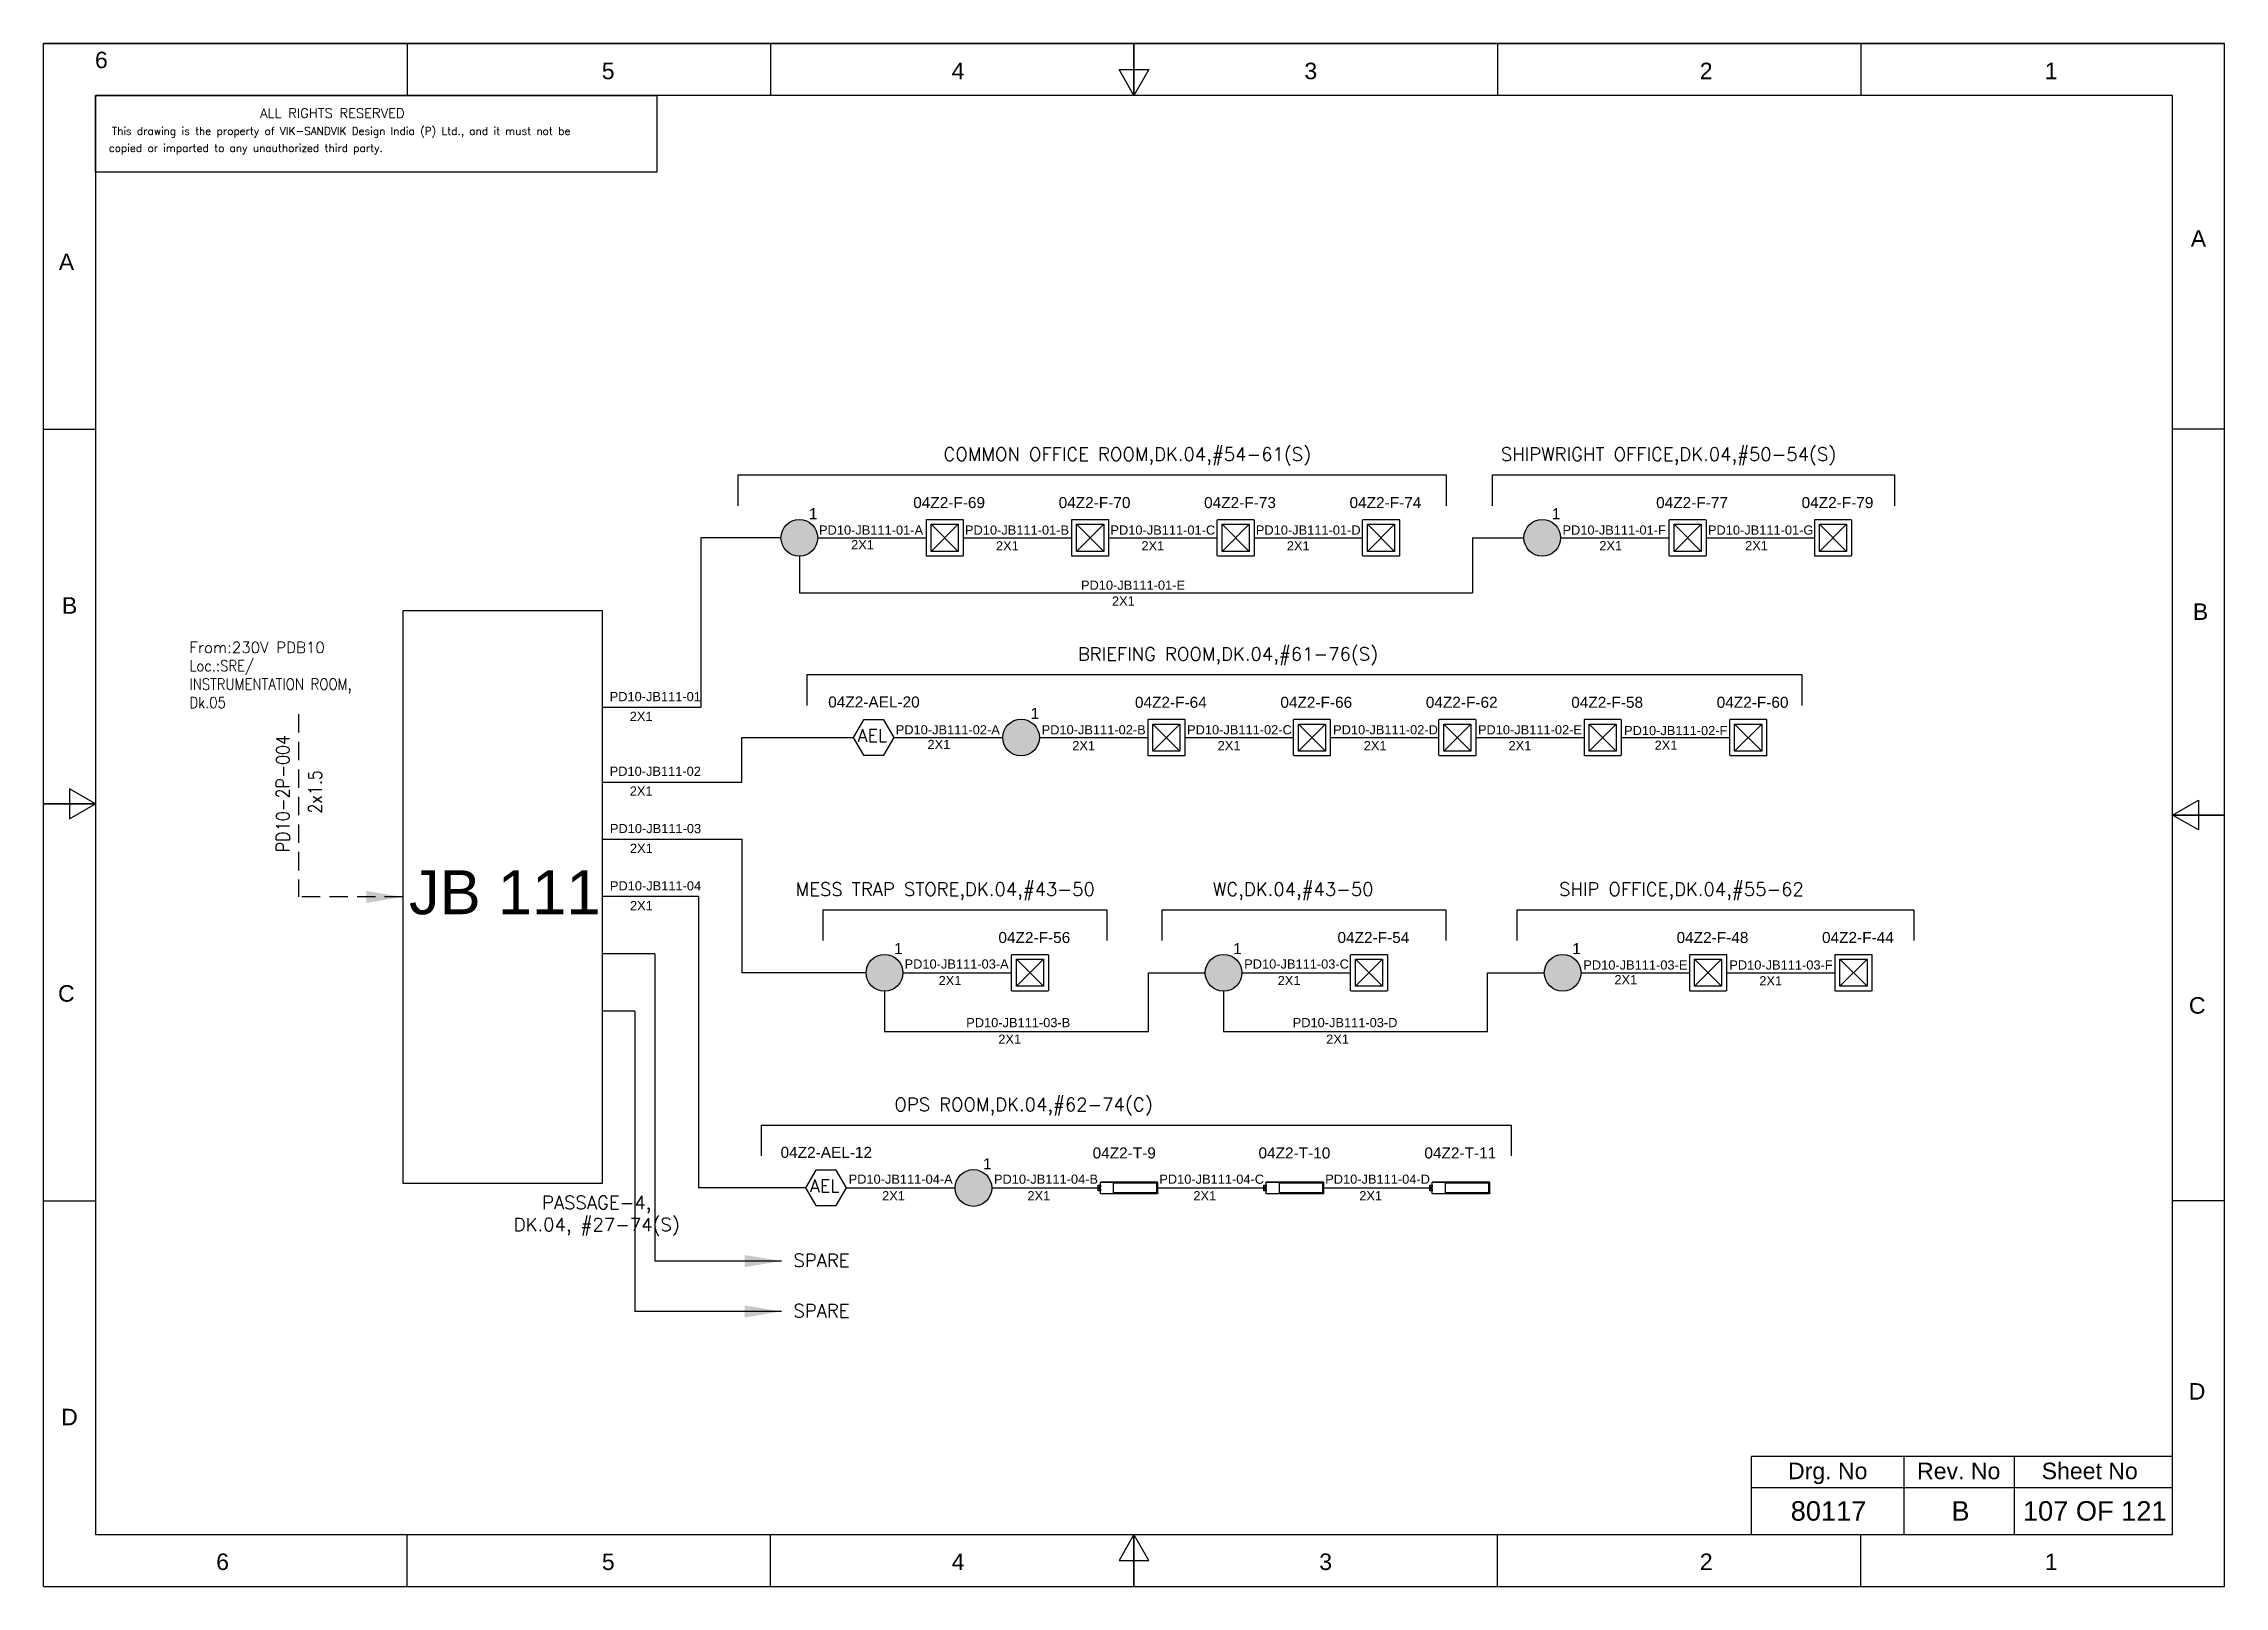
# Model space of a CAD drawing. Header units: inches. Extents: x -3311 to 1429, y -713 to 2436.
# Drawn here: x -2319.5 to -2022.5, y -713.5 to -503.4 of the extents above; entities that cross this region are included whole.
import ezdxf
from ezdxf.enums import TextEntityAlignment as Align

# ---------------------------------------------------------------- set-up
doc = ezdxf.new("R2010")
doc.units = ezdxf.units.IN
doc.linetypes.add('HIDDEN', pattern=[0.375, 0.25, -0.125])
doc.linetypes.add('SOLID', pattern=[0])
for name, color, linetype, lineweight in [('ELEC_TXT-025', 1, 'Continuous', 25), ('HEL-025', 1, 'Continuous', 25), ('HEL-035', 2, 'Continuous', 35)]:
    doc.layers.add(name, color=color, linetype=linetype, lineweight=lineweight)
doc.layers.add('Fmount', color=7, linetype='Continuous')
doc.layers.add('LINE', color=3, linetype='SOLID')
doc.styles.add('_NORMAL', font='arial.ttf')
doc.styles.add('ROMANS', font='simplex.shx', dxfattribs={"width": 0.88})
doc.styles.get("Standard").update_dxf_attribs({"font": 'arial.ttf'})
doc.dimstyles.get("Standard").update_dxf_attribs({"dimtxt": 0.18, "dimasz": 0.18, "dimexe": 0.18, "dimexo": 0.0625, "dimgap": 0.09, "dimtad": 0, "dimtih": 1, "dimtoh": 1, "dimdec": 4, "dimzin": 0, "dimdsep": 46, "dimtxsty": 'Standard', "dimcen": 0.09, "dimadec": 0, "dimazin": 0, "dimtfac": 1, "dimtdec": 4, "dimtofl": 0, "dimtmove": 0, "dimatfit": 3, "dimfxl": 1, "dimtolj": 1, "dimtzin": 0, "dimarcsym": 0})

msp = doc.modelspace()

# ---------------------------------------------------------------- texts
at = {"color": 7}
for s, p in [('PD10-JB111-01-A', (-2213.944104969545, -570.2827023583498, 0.0270609315188324)), ('PD10-JB111-01-B', (-2194.063225932533, -570.2827023583492, 0.0270609315187806)), ('PD10-JB111-01-C', (-2174.256608926278, -570.282702358349, 0.0270609315187806)), ('PD10-JB111-01-D', (-2154.449991920023, -570.2827023583487, 0.0270609315187806)), ('PD10-JB111-01-F', (-2112.689932733236, -570.2827023583486, 0.0270609315187811)), ('PD10-JB111-01-G', (-2092.883315786167, -570.2832463540999, 0.0270609315187811)), ('2X1', (-2209.571413889499, -572.281209726929)), ('2X1', (-2189.845381252544, -572.4354604947591, -0.0270609315187806)), ('2X1', (-2170.038764246291, -572.4354604947588, -0.0270609315187806)), ('2X1', (-2150.232147240035, -572.4354604947588, -0.0270609315187806)), ('2X1', (-2107.678072749351, -572.4080727079553)), ('2X1', (-2087.819595587752, -572.4080727079553)), ('PD10-JB111-01-E', (-2178.26599600834, -577.7915567759613, 0.0270609315187806)), ('2X1', (-2174.048151328352, -579.9443149123712, -0.0270609315187806)), ('PD10-JB111-01', (-2242.453582459944, -592.9623223411489)), ('2X1', (-2239.722639719676, -595.6559661331939)), ('PD10-JB111-02-A', (-2203.495162891382, -597.4798705792628, 0.0270609315188324)), ('PD10-JB111-02-B', (-2183.62548385437, -597.4798705792614, 0.0270609315187806)), ('PD10-JB111-02-C', (-2163.818866848115, -597.4798705792614, 0.0270609315187806)), ('PD10-JB111-02-D', (-2143.930337280237, -597.479870579261, 0.0270609315187806)), ('PD10-JB111-02-E', (-2124.205632835605, -597.4798705792614, 0.0270609315187806)), ('PD10-JB111-02-F', (-2104.306024605577, -597.5863443171256, 0.0270609315188324)), ('2X1', (-2199.172427637813, -599.4783779478421)), ('2X1', (-2179.45759500086, -599.6326287156712, -0.0270609315187806)), ('2X1', (-2159.650977994605, -599.6326287156712, -0.0270609315187806)), ('2X1', (-2139.762448426727, -599.6326287156709, -0.0270609315187806)), ('2X1', (-2120.037743982095, -599.6326287156712, -0.0270609315187806)), ('2X1', (-2100.144675308637, -599.5848516857051)), ('PD10-JB111-02', (-2242.453582459944, -603.129369371125)), ('2X1', (-2239.722639719676, -605.8230131631699)), ('PD10-JB111-03', (-2242.423348231976, -610.9310005070565)), ('2X1', (-2239.692405491707, -613.6246442991014)), ('PD10-JB111-04', (-2242.423348231976, -618.7326316429882)), ('2X1', (-2239.692405491707, -621.4262754350328)), ('PD10-JB111-03-A', (-2202.287927241463, -629.3738104073947)), ('PD10-JB111-03-C', (-2156.039770492805, -629.3738104073947)), ('PD10-JB111-03-E', (-2109.850247687238, -629.5084717382824, 0.0270609315188324)), ('PD10-JB111-03-F', (-2089.969368650223, -629.5084717382819, 0.0270609315187806)), ('2X1', (-2197.658498414925, -631.6279642839402)), ('2X1', (-2151.481393488261, -631.6279642839402)), ('2X1', (-2105.613646460595, -631.5069791068618)), ('2X1', (-2085.887613823639, -631.6612298746918, -0.0270609315187806)), ('PD10-JB111-03-B', (-2193.895284833965, -637.3551083814328)), ('2X1', (-2189.524576278193, -639.609262257978)), ('PD10-JB111-03-D', (-2149.433461040457, -637.3551083814328)), ('2X1', (-2144.875084035912, -639.609262257978)), ('PD10-JB111-04-A', (-2209.912731776658, -658.6743607088647)), ('PD10-JB111-04-B', (-2190.117314770403, -658.6743608321194)), ('PD10-JB111-04-C', (-2167.602607663357, -658.6743876055443, -0.0270609315187806)), ('PD10-JB111-04-D', (-2145.008448518738, -658.6743876055443, -0.0270609315187806)), ('2X1', (-2205.353432021178, -660.9285145854102)), ('2X1', (-2185.558015015837, -660.9285823249315)), ('2X1', (-2162.963855871218, -660.9285823249315)), ('2X1', (-2140.369696726599, -660.9285823249315))]:
    msp.add_text(s, height=1.25, dxfattribs=at).set_placement(p)
at = {"color": 7, "lineweight": 30}
msp.add_text('JB 111 ', height=6, dxfattribs=at).set_placement((-2255.580695845864, -618.9733224631111), align=Align.MIDDLE_CENTER)
at = {"color": 7}
for s, height, p in [('Drg. No', 2.245994999999999, (-2076.565902237242, -697.7751526253014)), ('Rev. No', 2.245994999999999, (-2058.728286608299, -697.7751526253008)), ('Sheet No', 2.245994999999999, (-2040.886885164411, -697.7751526253014)), ('80117', 2.65275, (-2076.458206825269, -703.2202683174391)), ('B', 2.65275, (-2058.487536241686, -703.2202683174382)), ('107 OF 121', 2.65275, (-2040.201018691707, -703.2202683174382))]:
    msp.add_text(s, height=height, dxfattribs=at).set_placement(p, align=Align.MIDDLE_CENTER)
at = {"color": 7, "char_height": 1.8, "attachment_point": 1, "style": '_NORMAL'}
for s, insert, width in [('{\\Fromans|c0;\\C2;COMMON OFFICE ROOM,DK.04,#54-61(S)}', (-2197.003306198691, -558.4399391151846, 0.2161197692336398), 128.8823134951261), ('{\\Fromans|c0;\\C2;SHIPWRIGHT OFFICE,DK.04,#50-54(S)}', (-2121.082283016684, -558.4404941838011, 0.1890588377148598), 128.8823134951261), ('{\\Fromans|c0;\\C2;BRIEFING ROOM,DK.04,#61-76(S)}', (-2178.697315385867, -585.6371073360978, 0.2161197692336398), 128.8823134951261), ('{\\Fromans|c0;\\C2;MESS TRAP STORE,DK.04,#43-50}', (-2217.124302619055, -617.6657084951171, 0.2161197692336398), 128.8823134951261), ('{\\Fromans|c0;\\C2;WC,DK.04,#43-50}', (-2160.327156254314, -617.6657084951171, 0.2161197692336398), 128.8823134951261), ('{\\Fromans|c0;\\C2;SHIP OFFICE,DK.04,#55-62}', (-2113.152332217169, -617.6657084951171, 0.2161197692336398), 128.8823134951261), ('{\\Fromans|c0;\\C2;OPS ROOM,DK.04,#62-74(C)}', (-2203.680904429049, -646.9662682230282, 0.1890588377148593), 128.8823134951261), ('{\\Fromans|c0;\\C2;SPARE}', (-2217.432506190098, -668.2053884399401), 8.165826236390785), ('{\\Fromans|c0;\\C2;SPARE}', (-2217.432506190098, -675.061017339739), 8.165826236390785)]:
    msp.add_mtext(s, dxfattribs=dict(at, insert=insert, width=width))
at = {"color": 7, "insert": (-2299.697874602, -584.8932510037123), "char_height": 1.5, "width": 36.88843007146136, "attachment_point": 1}
msp.add_mtext('{\\Fromans|c0;\\C2;From:230V PDB10 \\P\\Fsimplex|c0;\\W0.88;Loc.:SRE/\\PINSTRUMENTATION ROOM,      \\PDk.05}', dxfattribs=at)
at = {"color": 7, "insert": (-2287.877273312135, -613.525067017611), "char_height": 1.8, "width": 17.12963194783359, "attachment_point": 1, "rotation": 90, "style": '_NORMAL'}
msp.add_mtext('{\\Fromans|c0;\\W0.88;PD10-2P-004}', dxfattribs=at)
at = {"color": 7, "insert": (-2283.451886840141, -608.2650272928207), "char_height": 1.8, "attachment_point": 1, "rotation": 90, "style": '_NORMAL'}
msp.add_mtext('{\\Fsimplex|c0;\\W0.88;2x1.5}', dxfattribs=at)
at = {"color": 7, "insert": (-2255.522174634007, -660.334827172066), "char_height": 1.8, "attachment_point": 1, "style": '_NORMAL'}
msp.add_mtext('\\pxqc;{\\Fromans|c0;\\C2;PASSAGE-4, \\PDK.04, #27-74(S)}', dxfattribs=at)

# ---------------------------------------------------------------- blocks, each defined once
blk = doc.blocks.new('fr')
at = {"color": 7, "linetype": 'Continuous'}
for p, q in [((33763.99041882888, 4500.404704292372), (33466.99094982888, 4500.404704292372)), ((33466.99094982888, 4500.404704292372), (33763.99041882888, 4500.404704292372)), ((33466.99094982888, 4290.333634292372), (33466.99094982888, 4500.404704292372)), ((33516.49086132888, 4500.404704292372), (33516.49086132888, 4493.331604292372)), ((33565.99077282888, 4500.404704292372), (33565.99077282888, 4493.331604292372)), ((33615.49068432888, 4500.404704292372), (33615.49068432888, 4493.331604292372)), ((33615.49068432888, 4493.331604292372), (33615.49068432888, 4500.404704292372)), ((33615.49068432888, 4500.404704292372), (33615.49068432888, 4493.331604292372)), ((33664.99059582888, 4500.404704292372), (33664.99059582888, 4493.331604292372)), ((33714.49050732888, 4500.404704292372), (33714.49050732888, 4493.331604292372)), ((33763.99041882888, 4290.333634292372), (33763.99041882888, 4500.404704292372)), ((33763.99041882888, 4290.333634292372), (33763.99041882888, 4500.404704292372)), ((33615.49068432888, 4493.331604292372), (33613.44882182088, 4496.868154292371)), ((33613.44882182088, 4496.868154292371), (33617.53254683689, 4496.868154292371)), ((33617.53254683689, 4496.868154292371), (33615.49068432888, 4493.331604292372)), ((33756.91731882888, 4493.331604292372), (33474.06404982888, 4493.331604292372)), ((33474.06404982888, 4493.331604292372), (33474.06404982888, 4297.406734292372)), ((33756.91731882888, 4297.406734292372), (33756.91731882888, 4493.331604292372)), ((33466.99094982888, 4447.886936792373), (33474.06404982888, 4447.886936792373)), ((33763.99041882888, 4447.886936792373), (33756.91731882888, 4447.886936792373)), ((33474.06404982888, 4396.869169292371), (33470.52749982888, 4398.911031800373)), ((33470.52749982888, 4398.911031800373), (33470.52749982888, 4394.827306784372)), ((33466.99094982888, 4396.869169292371), (33474.06404982888, 4396.869169292371)), ((33474.06404982888, 4396.869169292371), (33466.99094982888, 4396.869169292371)), ((33466.99094982888, 4396.869169292371), (33474.06404982888, 4396.869169292371)), ((33470.52749982888, 4394.827306784372), (33474.06404982888, 4396.869169292371)), ((33756.91731882888, 4395.369169292371), (33760.45386882887, 4397.411031800371)), ((33760.45386882887, 4397.411031800371), (33760.45386882887, 4393.327306784372)), ((33763.99041882888, 4395.369169292371), (33756.91731882888, 4395.369169292371)), ((33760.45386882887, 4393.327306784372), (33756.91731882888, 4395.369169292371)), ((33756.91731882888, 4395.369169292371), (33763.99041882888, 4395.369169292371)), ((33763.99041882888, 4395.369169292371), (33756.91731882888, 4395.369169292371)), ((33466.99094982888, 4342.851401792372), (33474.06404982888, 4342.851401792372)), ((33763.99041882888, 4342.851401792372), (33756.91731882888, 4342.851401792372)), ((33474.06404982888, 4297.406734292372), (33756.91731882888, 4297.406734292372)), ((33516.49086132888, 4290.333634292372), (33516.49086132888, 4297.406734292372)), ((33565.99077282888, 4290.333634292372), (33565.99077282888, 4297.406734292372)), ((33615.49068432888, 4297.406734292372), (33613.44882182088, 4293.870184292372)), ((33615.49068432888, 4290.333634292372), (33615.49068432888, 4297.406734292372)), ((33617.53254683689, 4293.870184292372), (33615.49068432888, 4297.406734292372)), ((33615.49068432888, 4297.406734292372), (33615.49068432888, 4290.333634292372)), ((33615.49068432888, 4290.333634292372), (33615.49068432888, 4297.406734292372)), ((33664.99059582888, 4290.333634292372), (33664.99059582888, 4297.406734292372)), ((33714.49050732888, 4290.333634292372), (33714.49050732888, 4297.406734292372)), ((33613.44882182088, 4293.870184292372), (33617.53254683689, 4293.870184292372)), ((33466.99094982888, 4290.333634292372), (33763.99041882888, 4290.333634292372)), ((33466.99094982888, 4290.333634292372), (33763.99041882888, 4290.333634292372))]:
    blk.add_line(p, q, dxfattribs=at)
at = {"color": 7, "style": '_NORMAL'}
for s, p in [('6', (33474.85554122253, 4498.184568051995)), ('5', (33543.88086868043, 4496.684568051995)), ('4', (33591.52292783513, 4496.684568051995)), ('3', (33639.57026672662, 4496.684568051994)), ('2', (33693.41447692277, 4496.684568051995)), ('1', (33740.39470872623, 4496.684568051995)), ('A', (33760.45386882887, 4473.878661882723)), ('A', (33470.10256842159, 4470.684646417788)), ('B', (33470.52499920517, 4423.895143770592)), ('B', (33760.73536651571, 4423.056339053171)), ('C', (33470.08476970382, 4371.074991954313)), ('C', (33760.28539060379, 4369.440827315858)), ('D', (33760.2726824658, 4316.886883350412)), ('D', (33470.50885169667, 4313.392487638034)), ('6', (33491.36728552911, 4293.686598051996)), ('5', (33543.89261298701, 4293.686598051996)), ('4', (33591.53467214172, 4293.686598051996)), ('3', (33641.59491144936, 4293.686598051996)), ('2', (33693.42622122935, 4293.686598051996)), ('1', (33740.40645303282, 4293.686598051996))]:
    blk.add_text(s, height=2.245709249999999, dxfattribs=at).set_placement(p, align=Align.MIDDLE_CENTER)
blk = doc.blocks.new('A$C4BAD7D21')
at = {"layer": 'HEL-025'}
blk.add_lwpolyline([(-34000.00013845507, -7.23888515495e-05), (-34000.00013845501, 2086.008166713233), (-18713.72949524718, 2086.008166713277), (-18713.72949524724, -7.23888078937e-05)], close=True, dxfattribs=at)
at = {"layer": 'HEL-025', "style": 'ROMANS'}
for s, p in [('This drawing is the property of VIK-SANDVIK Design India (P) Ltd., and it must not be', (-33557.56104603212, 1015.847137906297)), (' copied or imparted to any unauthorized third party.', (-33784.71575493622, 550.1417873854515))]:
    blk.add_text(s, height=210, dxfattribs=at).set_placement(p)
at = {"layer": 'HEL-035', "style": 'ROMANS'}
blk.add_text('     ALL RIGHTS RESERVED', height=262.5, dxfattribs=at).set_placement((-30497.35732344113, 1475.667350434829))
blk = doc.blocks.new('FIXED_KEY_SWITCH')
h = blk.add_hatch(color=1)
h.dxf.hatch_style = 1
edge = h.paths.add_edge_path()
edge.add_arc((848.1293472096052, 1737.458094578189), 2.5, 0, 360)
at = {"color": 1}
blk.add_circle((848.1293472096052, 1737.458094578189), 2.5, dxfattribs=at)
at = {"color": 7, "insert": (849.4370786624187, 1741.499464984656), "char_height": 1.5, "attachment_point": 1, "style": '_NORMAL'}
blk.add_mtext_dynamic_manual_height_columns('1', width=1.5, gutter_width=7.5, heights=[0], dxfattribs=at)
blk = doc.blocks.new('SWT')
blk.add_blockref('FIXED_KEY_SWITCH', (0, 0))
blk.add_attdef('TAG_NO', (844.5529265958943, 1741.112352781243), '', height=1.5)
blk = doc.blocks.new('LED FLUSH MOUNT')
for p, q in [((114817.5814173525, 79431.82363872256), (114604.2757797349, 79218.75747545897)), ((114604.2757797349, 79431.82363872256), (114817.5814173525, 79218.75747545897))]:
    blk.add_line(p, q)
blk.add_lwpolyline([(114571.9285985437, 79470.29055709078), (114849.9285985437, 79470.29055709078, -0.4142135623730951), (114855.9285985437, 79464.29055709078), (114855.9285985437, 79186.29055709078, -0.4142135623730951), (114849.9285985437, 79180.29055709078), (114571.9285985437, 79180.29055709078, -0.4142135623730951), (114565.9285985437, 79186.29055709078), (114565.9285985437, 79464.29055709078, -0.4142135623730951)], format="xyb", close=True)
blk.add_lwpolyline([(114604.2757797349, 79431.82363872256), (114817.5814173525, 79431.82363872256), (114817.5814173525, 79218.75747545897), (114604.2757797349, 79218.75747545897)], close=True)
blk = doc.blocks.new('LED Flush Mounted Light 22W')
blk.add_blockref('LED FLUSH MOUNT', (0, 0))
at = {"style": 'ROMANS', "width": 0.7}
blk.add_attdef('TAG_NO.:', (113905.2667606234, 79578.64476839203), '', height=250, dxfattribs=at)
blk = doc.blocks.new('2A')
at = {"color": 7, "lineweight": -3, "ltscale": 2.5}
blk.add_line((790.0248076338233, 1997.62080387622, -0.0270609315187806), (782.2260654954592, 1997.62080387622, -0.0270609315187806), dxfattribs=at)
at = {"color": 7, "lineweight": -3, "ltscale": 2.5, "elevation": -0.0270609315187806}
for points in [[(781.9116000866528, 1997.205709536597), (782.2260654954592, 1997.205709536597), (782.2260654954592, 1996.941558593201), (781.9116000866528, 1996.941558593201)], [(781.9116000866528, 1996.702564882509), (782.2260654954592, 1996.702564882509), (782.2260654954592, 1996.438413939113), (781.9116000866528, 1996.438413939113)], [(782.2260654954592, 1997.62080387622), (790.0248076338233, 1997.62080387622), (790.0248076338233, 1996.02331959949), (782.2260654954592, 1996.02331959949)], [(784.0292030799361, 1997.501307020874), (789.8782596837103, 1997.501307020874), (789.8782596837103, 1996.142816454836), (784.0292030799361, 1996.142816454836)]]:
    blk.add_lwpolyline(points, close=True, dxfattribs=at)
blk = doc.blocks.new('LED TUBE LIGHT 30W')
blk.add_blockref('2A', (179.9054482727602, -357.8945967387995))
blk.add_attdef('TAG_NO.', (962.5195036238373, 1642.970585224031), '', height=1.5)
blk = doc.blocks.new('AEL')
at = {"color": 4}
blk.add_lwpolyline([(989.9752931674598, -190.0937488762077), (992.7522595313308, -190.0937488762077), (994.140742713266, -187.6888254596407), (992.7522595313308, -185.2839020430737), (989.9752931674598, -185.2839020430737), (988.5868099855245, -187.6888254596407)], close=True, dxfattribs=at)
at = {"color": 4, "style": 'ROMANS'}
blk.add_text('AEL', height=1.725, dxfattribs=at).set_placement((989.1959836497424, -188.2711585409042))
blk = doc.blocks.new('AEL_L')
blk.add_blockref('AEL', (0, 0))
blk.add_attdef('TAG_NO', (986.5509174898416, -183.5896636619281), '', height=1.5)

# ---------------------------------------------------------------- linework, layer by layer
for p, q in [((-2225.018008288867, -562.1513915281394, -0.0541218630375611), (-2128.548755472671, -562.1513915281394, -0.0541218630375611)), ((-2122.286717709454, -562.1519465967558, -0.0811827945563412), (-2067.453495589907, -562.1519465967558, -0.0811827945563412)), ((-2230.024452694386, -570.7205293042198), (-2230.024452694386, -593.8024170025)), ((-2219.123241750447, -570.7205293042198), (-2230.024452694386, -570.7205293042198)), ((-2124.95415685723, -570.7205293042193), (-2124.954156857231, -578.2293837218317)), ((-2216.623241750447, -573.2205293042198), (-2216.623241750451, -578.2293837218325)), ((-2215.597865686074, -589.3485597490525, -0.0541218630375611), (-2080.106718026804, -589.3485597490505, -0.0541218630375611)), ((-2224.448379905382, -611.771095168407), (-2224.448379905382, -629.9462986841526)), ((-2230.37210040816, -619.5727263043392), (-2243.430803038904, -619.5727263043392)), ((-2230.37210040816, -619.5727263043387), (-2230.37210040816, -659.2468611845052)), ((-2213.414450713292, -621.3771609080718, -0.0541218630375611), (-2174.746880371287, -621.3771609080716, -0.0541218630375611)), ((-2167.237345786627, -621.3771609080718, -0.0541218630375611), (-2128.569775444623, -621.3771609080716, -0.0541218630375611)), ((-2118.914969089568, -621.3771609080718, -0.0541218630375611), (-2064.825594018699, -621.3771609080718, -0.0541218630375611)), ((-2236.295820910938, -627.3743574402715), (-2243.430803038904, -627.3743574402715)), ((-2236.295820910938, -627.374357440271), (-2236.295820910938, -669.2023822420706)), ((-2207.519684174873, -629.9462986841526), (-2224.448379905382, -629.9462986841526)), ((-2169.065723601765, -637.9275966581907), (-2169.065723601765, -629.9462986841526)), ((-2122.888618675101, -637.9275966581907), (-2122.888618675101, -629.9462986841526)), ((-2239.017305469413, -635.1759885762037), (-2243.430803038904, -635.1759885762037)), ((-2239.017305469413, -635.1759885762033), (-2239.017305469413, -676.0580111418693)), ((-2205.019684174871, -637.9275966581907), (-2169.065723601765, -637.9275966581907)), ((-2158.842579248207, -637.9275966581907), (-2122.888618675101, -637.9275966581907)), ((-2221.805624386439, -650.6777234084248, -0.0811827945563417), (-2119.662870168118, -650.6777199505744, -0.0811827945563417)), ((-2215.768550508892, -659.2468611845052), (-2230.37210040816, -659.2468611845052))]:
    msp.add_line(p, q)
at = {"color": 7, "linetype": 'Continuous'}
for p, q in [((-2029.620241224188, -695.8265172789278), (-2086.939115727902, -695.8265172789278)), ((-2086.939115727902, -706.422292094483), (-2086.939115727902, -695.8265172789278)), ((-2066.166514072327, -706.422292094483), (-2066.166514072327, -695.8265172789278)), ((-2051.150244316708, -706.422292094483), (-2051.150244316708, -695.8265172789278)), ((-2086.939115727902, -700.0093123504057), (-2029.620241224188, -700.0093123504057))]:
    msp.add_line(p, q, dxfattribs=at)
at = {"linetype": 'HIDDEN', "ltscale": 10}
msp.add_lwpolyline([(-2284.823830608264, -594.744740382911), (-2284.823830608264, -619.6225336999382)], dxfattribs=at)
at = {"layer": 'LINE', "color": 0}
for p, q in [((-2225.018008288867, -562.1513915281394, -0.0541218630375611), (-2225.018008288867, -566.3409413369449, -0.0541218630375611)), ((-2128.548755472671, -562.1513915281394, -0.0541218630375611), (-2128.548755472671, -566.3409413369449, -0.0541218630375611)), ((-2122.286717709454, -562.1519465967558, -0.0811827945563412), (-2122.286717709454, -566.3414964055613, -0.0811827945563412)), ((-2067.453495589907, -562.1519465967558, -0.0811827945563412), (-2067.453495589907, -566.3414964055613, -0.0811827945563412)), ((-2214.123241750447, -570.72052930422), (-2199.327824744192, -570.72052930422)), ((-2194.316624744192, -570.72052930422), (-2179.521207737936, -570.72052930422)), ((-2174.510007737938, -570.7205293042198), (-2159.714590731683, -570.7205293042198)), ((-2154.703390731682, -570.7205293042196), (-2139.907973725427, -570.7205293042196)), ((-2124.95415685723, -570.7205293042193), (-2117.943331544895, -570.7205293042198)), ((-2112.943331604081, -570.7210732999706), (-2098.147914597827, -570.7210732999706)), ((-2093.136714597826, -570.7210732999706), (-2078.341297591571, -570.7210732999706)), ((-2216.623241750447, -578.2293837218322), (-2124.954156857231, -578.2293837218317)), ((-2270.61499806678, -580.6720740568427), (-2270.61499806678, -658.5729933430338)), ((-2243.430803038904, -580.6720740568427), (-2270.61499806678, -580.672074056843)), ((-2243.430803038904, -658.5729933430338), (-2243.430803038904, -580.6720740568427)), ((-2215.597865686074, -589.3485597490525, -0.0541218630375611), (-2215.597865686074, -593.5381095578581, -0.0541218630375611)), ((-2080.106718026804, -589.3485597490525, -0.0541218630375611), (-2080.106718026804, -593.5381095578581, -0.0541218630375611)), ((-2230.024452694386, -593.8024170025002), (-2243.430803038904, -593.8024170025002)), ((-2224.448379905382, -597.917697525133), (-2209.278188226503, -597.917697525133)), ((-2203.724255498762, -597.917697525133), (-2188.928838492508, -597.917697525133)), ((-2183.928838492508, -597.9176975251321), (-2169.133421486253, -597.9176975251321)), ((-2164.122221486252, -597.9176975251321), (-2149.326804479997, -597.9176975251321)), ((-2144.315604479996, -597.9176975251318), (-2129.520187473741, -597.9176975251318)), ((-2124.508987473741, -597.9176975251321), (-2109.713570467485, -597.9176975251321)), ((-2104.702370467485, -597.9176975251318), (-2089.90695346123, -597.9176975251318)), ((-2243.430803038904, -603.9694640324764), (-2224.448379905382, -603.9694640324759)), ((-2243.400568810935, -611.7710951684078), (-2224.448379905382, -611.771095168407)), ((-2213.414450713292, -621.3771609080718, -0.0541218630375611), (-2213.414450713292, -625.5667107168775, -0.0541218630375611)), ((-2174.746880371289, -621.3771609080718, -0.0541218630375611), (-2174.746880371289, -625.5667107168775, -0.0541218630375611)), ((-2167.237345786627, -621.3771609080718, -0.0541218630375611), (-2167.237345786627, -625.5667107168775, -0.0541218630375611)), ((-2128.569775444625, -621.3771609080718, -0.0541218630375611), (-2128.569775444625, -625.5667107168775, -0.0541218630375611)), ((-2118.914969089568, -621.3771609080718, -0.0541218630375611), (-2118.914969089568, -625.5667107168778, -0.0541218630375611)), ((-2064.825594018699, -621.3771609080718, -0.0541218630375611), (-2064.825594018699, -625.5667107168778, -0.0541218630375611)), ((-2202.519684174871, -629.9462986841526), (-2187.724267168616, -629.9462986841526)), ((-2169.065723601765, -629.9462986841526), (-2161.342579248207, -629.9462986841526)), ((-2156.342579248207, -629.9462986841526), (-2141.547162241952, -629.9462986841526)), ((-2122.888618675101, -629.9462986841526), (-2115.165474321543, -629.9462986841526)), ((-2110.165474321542, -629.9462986841526), (-2095.370057315287, -629.9462986841526)), ((-2090.358857315287, -629.9462986841526), (-2075.563440309032, -629.9462986841526)), ((-2221.805624386439, -650.6777234084248, -0.0811827945563417), (-2221.805624386439, -654.8672732172307, -0.0811827945563417)), ((-2119.662870123974, -650.677719950575, -0.0811827945563417), (-2119.662870123974, -654.867269759381, -0.0811827945563417)), ((-2270.61499806678, -658.5729933430338), (-2243.430803038904, -658.5729933430338)), ((-2210.214617781152, -659.2468611845052), (-2195.419200774897, -659.2468611845052)), ((-2190.419200774897, -659.2468613077599), (-2175.623783768642, -659.2468613077599)), ((-2167.825041630278, -659.2468613077599), (-2153.029624624023, -659.2468613077599)), ((-2145.230882485659, -659.2468613077599), (-2130.435465479404, -659.2468613077599))]:
    msp.add_line(p, q, dxfattribs=at)
at = {"layer": 'LINE', "color": 7}
for p, q in [((-2224.448379905382, -603.9694640324759), (-2224.448379905382, -597.917697525133)), ((-2205.019684174873, -632.4462986841523), (-2205.019684174873, -637.9275966581907)), ((-2158.842579248208, -632.4462986841523), (-2158.84257924821, -637.9275966581907))]:
    msp.add_line(p, q, dxfattribs=at)

# ---------------------------------------------------------------- block references
for name, p in [('fr', (-35786.53756005307, -5003.829026386856)), ('SWT', (-3064.752588960053, -2308.178623882409)), ('SWT', (-2963.572678754501, -2308.178623882409)), ('SWT', (-3034.558185702114, -2335.375792103322)), ('SWT', (-3053.149031384477, -2367.404393262342)), ('SWT', (-3006.971926457813, -2367.404393262342)), ('SWT', (-2960.794821531148, -2367.404393262342)), ('SWT', (-3041.048547984503, -2396.704955762694))]:
    msp.add_blockref(name, p)
ref = msp.add_blockref('AEL_L', (-3197.864998212028, -410.2288720654922))
ref.add_attrib('TAG_NO', '04Z2-AEL-20', (-2212.692766170743, -593.8185357274193), dxfattribs={"color": 4, "height": 1.5})
ref = msp.add_blockref('AEL_L', (-3204.355360494417, -471.5580357248643))
ref.add_attrib('TAG_NO', '04Z2-AEL-12', (-2219.183128453133, -655.1476993867917), dxfattribs={"color": 4, "height": 1.5})
ref = msp.add_blockref('LED TUBE LIGHT 30W', (-3137.755297536862, -2298.174326306816, 0.0270609315187806))
ref.add_attrib('TAG_NO.', '04Z2-T-9', (-2176.685189761926, -655.2265559733095, 0.0270609315187806), dxfattribs={"height": 1.5})
ref = msp.add_blockref('LED TUBE LIGHT 30W', (-3115.161138392243, -2298.174326306816, 0.0270609315187806))
ref.add_attrib('TAG_NO.', '04Z2-T-10', (-2154.091030617307, -655.2265559733095, 0.0270609315187806), dxfattribs={"height": 1.5})
ref = msp.add_blockref('LED TUBE LIGHT 30W', (-3092.566979247624, -2298.174326306816, 0.0270609315187806))
ref.add_attrib('TAG_NO.', '04Z2-T-11', (-2131.496871472688, -655.2265559733095, 0.0270609315187806), dxfattribs={"height": 1.5})
at = {"layer": 'ELEC_TXT-025', "color": 0, "xscale": 0.005, "yscale": 0.005, "zscale": 0.005}
msp.add_blockref('A$C4BAD7D21', (-2142.473509531912, -520.9274629280494), dxfattribs=at)
at = {"layer": 'Fmount'}
ref = msp.add_blockref('LED Flush Mounted Light 22W', (-4179.027070927028, -1941.461550130749), dxfattribs=dict(at, xscale=0.01728, yscale=0.01728, zscale=0.01728))
ref.add_attrib('TAG_NO.:', '04Z2-F-69', dxfattribs={"layer": '0', "height": 1.5}).set_placement((-2201.113586822821, -567.116039317811), align=Align.BOTTOM_LEFT)
ref = msp.add_blockref('LED Flush Mounted Light 22W', (-4159.220453920772, -1941.461550130748), dxfattribs=dict(at, xscale=0.01728, yscale=0.01728, zscale=0.01728))
ref.add_attrib('TAG_NO.:', '04Z2-F-70', dxfattribs={"layer": '0', "height": 1.5}).set_placement((-2181.306969816565, -567.1160393178109), align=Align.BOTTOM_LEFT)
ref = msp.add_blockref('LED Flush Mounted Light 22W', (-4139.413836914519, -1941.461550130748), dxfattribs=dict(at, xscale=0.01728, yscale=0.01728, zscale=0.01728))
ref.add_attrib('TAG_NO.:', '04Z2-F-73', dxfattribs={"layer": '0', "height": 1.5}).set_placement((-2161.500352810312, -567.1160393178106), align=Align.BOTTOM_LEFT)
ref = msp.add_blockref('LED Flush Mounted Light 22W', (-4119.607219908263, -1941.461550130748), dxfattribs=dict(at, xscale=0.01728, yscale=0.01728, zscale=0.01728))
ref.add_attrib('TAG_NO.:', '04Z2-F-74', dxfattribs={"layer": '0', "height": 1.5}).set_placement((-2141.693735804056, -567.1160393178104), align=Align.BOTTOM_LEFT)
ref = msp.add_blockref('LED Flush Mounted Light 22W', (-4077.847160780662, -1941.462094126499), dxfattribs=dict(at, xscale=0.01728, yscale=0.01728, zscale=0.01728))
ref.add_attrib('TAG_NO.:', '04Z2-F-77', dxfattribs={"layer": '0', "height": 1.5}).set_placement((-2099.933676676457, -567.1165833135614), align=Align.BOTTOM_LEFT)
ref = msp.add_blockref('LED Flush Mounted Light 22W', (-4058.040543774406, -1941.462094126499), dxfattribs=dict(at, xscale=0.01728, yscale=0.01728, zscale=0.01728))
ref.add_attrib('TAG_NO.:', '04Z2-F-79', dxfattribs={"layer": '0', "height": 1.5}).set_placement((-2080.127059670202, -567.1165833135614), align=Align.BOTTOM_LEFT)
ref = msp.add_blockref('LED Flush Mounted Light 22W', (-4148.832667669089, -1968.658718351661), dxfattribs=dict(at, xscale=0.01728, yscale=0.01728, zscale=0.01728))
ref.add_attrib('TAG_NO.:', '04Z2-F-64', dxfattribs={"layer": '0', "height": 1.5}).set_placement((-2170.919183564882, -594.3132075387232), align=Align.BOTTOM_LEFT)
ref = msp.add_blockref('LED Flush Mounted Light 22W', (-4129.026050662832, -1968.65871835166), dxfattribs=dict(at, xscale=0.01728, yscale=0.01728, zscale=0.01728))
ref.add_attrib('TAG_NO.:', '04Z2-F-66', dxfattribs={"layer": '0', "height": 1.5}).set_placement((-2151.112566558626, -594.313207538723), align=Align.BOTTOM_LEFT)
ref = msp.add_blockref('LED Flush Mounted Light 22W', (-4109.219433656577, -1968.65871835166), dxfattribs=dict(at, xscale=0.01728, yscale=0.01728, zscale=0.01728))
ref.add_attrib('TAG_NO.:', '04Z2-F-62', dxfattribs={"layer": '0', "height": 1.5}).set_placement((-2131.30594955237, -594.3132075387227), align=Align.BOTTOM_LEFT)
ref = msp.add_blockref('LED Flush Mounted Light 22W', (-4089.412816650321, -1968.65871835166), dxfattribs=dict(at, xscale=0.01728, yscale=0.01728, zscale=0.01728))
ref.add_attrib('TAG_NO.:', '04Z2-F-58', dxfattribs={"layer": '0', "height": 1.5}).set_placement((-2111.499332546115, -594.313207538723), align=Align.BOTTOM_LEFT)
ref = msp.add_blockref('LED Flush Mounted Light 22W', (-4069.606199644066, -1968.65871835166), dxfattribs=dict(at, xscale=0.01728, yscale=0.01728, zscale=0.01728))
ref.add_attrib('TAG_NO.:', '04Z2-F-60', dxfattribs={"layer": '0', "height": 1.5}).set_placement((-2091.692715539859, -594.3132075387227), align=Align.BOTTOM_LEFT)
ref = msp.add_blockref('LED Flush Mounted Light 22W', (-4167.423513351452, -2000.687319510681), dxfattribs=dict(at, xscale=0.01728, yscale=0.01728, zscale=0.01728))
ref.add_attrib('TAG_NO.:', '04Z2-F-56', dxfattribs={"layer": '0', "height": 1.5}).set_placement((-2189.510029247245, -626.3418086977435), align=Align.BOTTOM_LEFT)
ref = msp.add_blockref('LED Flush Mounted Light 22W', (-4121.246408424787, -2000.687319510681), dxfattribs=dict(at, xscale=0.01728, yscale=0.01728, zscale=0.01728))
ref.add_attrib('TAG_NO.:', '04Z2-F-54', dxfattribs={"layer": '0', "height": 1.5}).set_placement((-2143.332924320581, -626.3418086977435), align=Align.BOTTOM_LEFT)
ref = msp.add_blockref('LED Flush Mounted Light 22W', (-4075.069303498123, -2000.687319510682), dxfattribs=dict(at, xscale=0.01728, yscale=0.01728, zscale=0.01728))
ref.add_attrib('TAG_NO.:', '04Z2-F-48', dxfattribs={"layer": '0', "height": 1.5}).set_placement((-2097.155819393918, -626.3418086977435), align=Align.BOTTOM_LEFT)
ref = msp.add_blockref('LED Flush Mounted Light 22W', (-4055.262686491867, -2000.687319510682), dxfattribs=dict(at, xscale=0.01728, yscale=0.01728, zscale=0.01728))
ref.add_attrib('TAG_NO.:', '04Z2-F-44', dxfattribs={"layer": '0', "height": 1.5}).set_placement((-2077.349202387662, -626.3418086977435), align=Align.BOTTOM_LEFT)

msp.set_redraw_order([(e.dxf.handle, doc.entitydb.next_handle()) for e in msp.query("TEXT MTEXT ATTDEF DIMENSION ARC_DIMENSION")])  # texts and dimensions are drawn at this point

# ---------------------------------------------------------------- leaders
at = {"linetype": 'HIDDEN', "ltscale": 10}
msp.add_leader([(-2270.61499806678, -619.6225336999382), (-2284.823830608264, -619.6225336999382)], dimstyle='Standard', override={"dimasz": 5, "dimarcsym": 1}, dxfattribs=at)
for points in [[(-2219.051943828752, -669.2023822420706), (-2236.295820910938, -669.2023822420706)], [(-2219.051943828752, -676.0580111418693), (-2239.017305469413, -676.0580111418693)]]:
    msp.add_leader(points, dimstyle='Standard', override={"dimasz": 5, "dimarcsym": 1})

doc.saveas('drawing.dxf')
